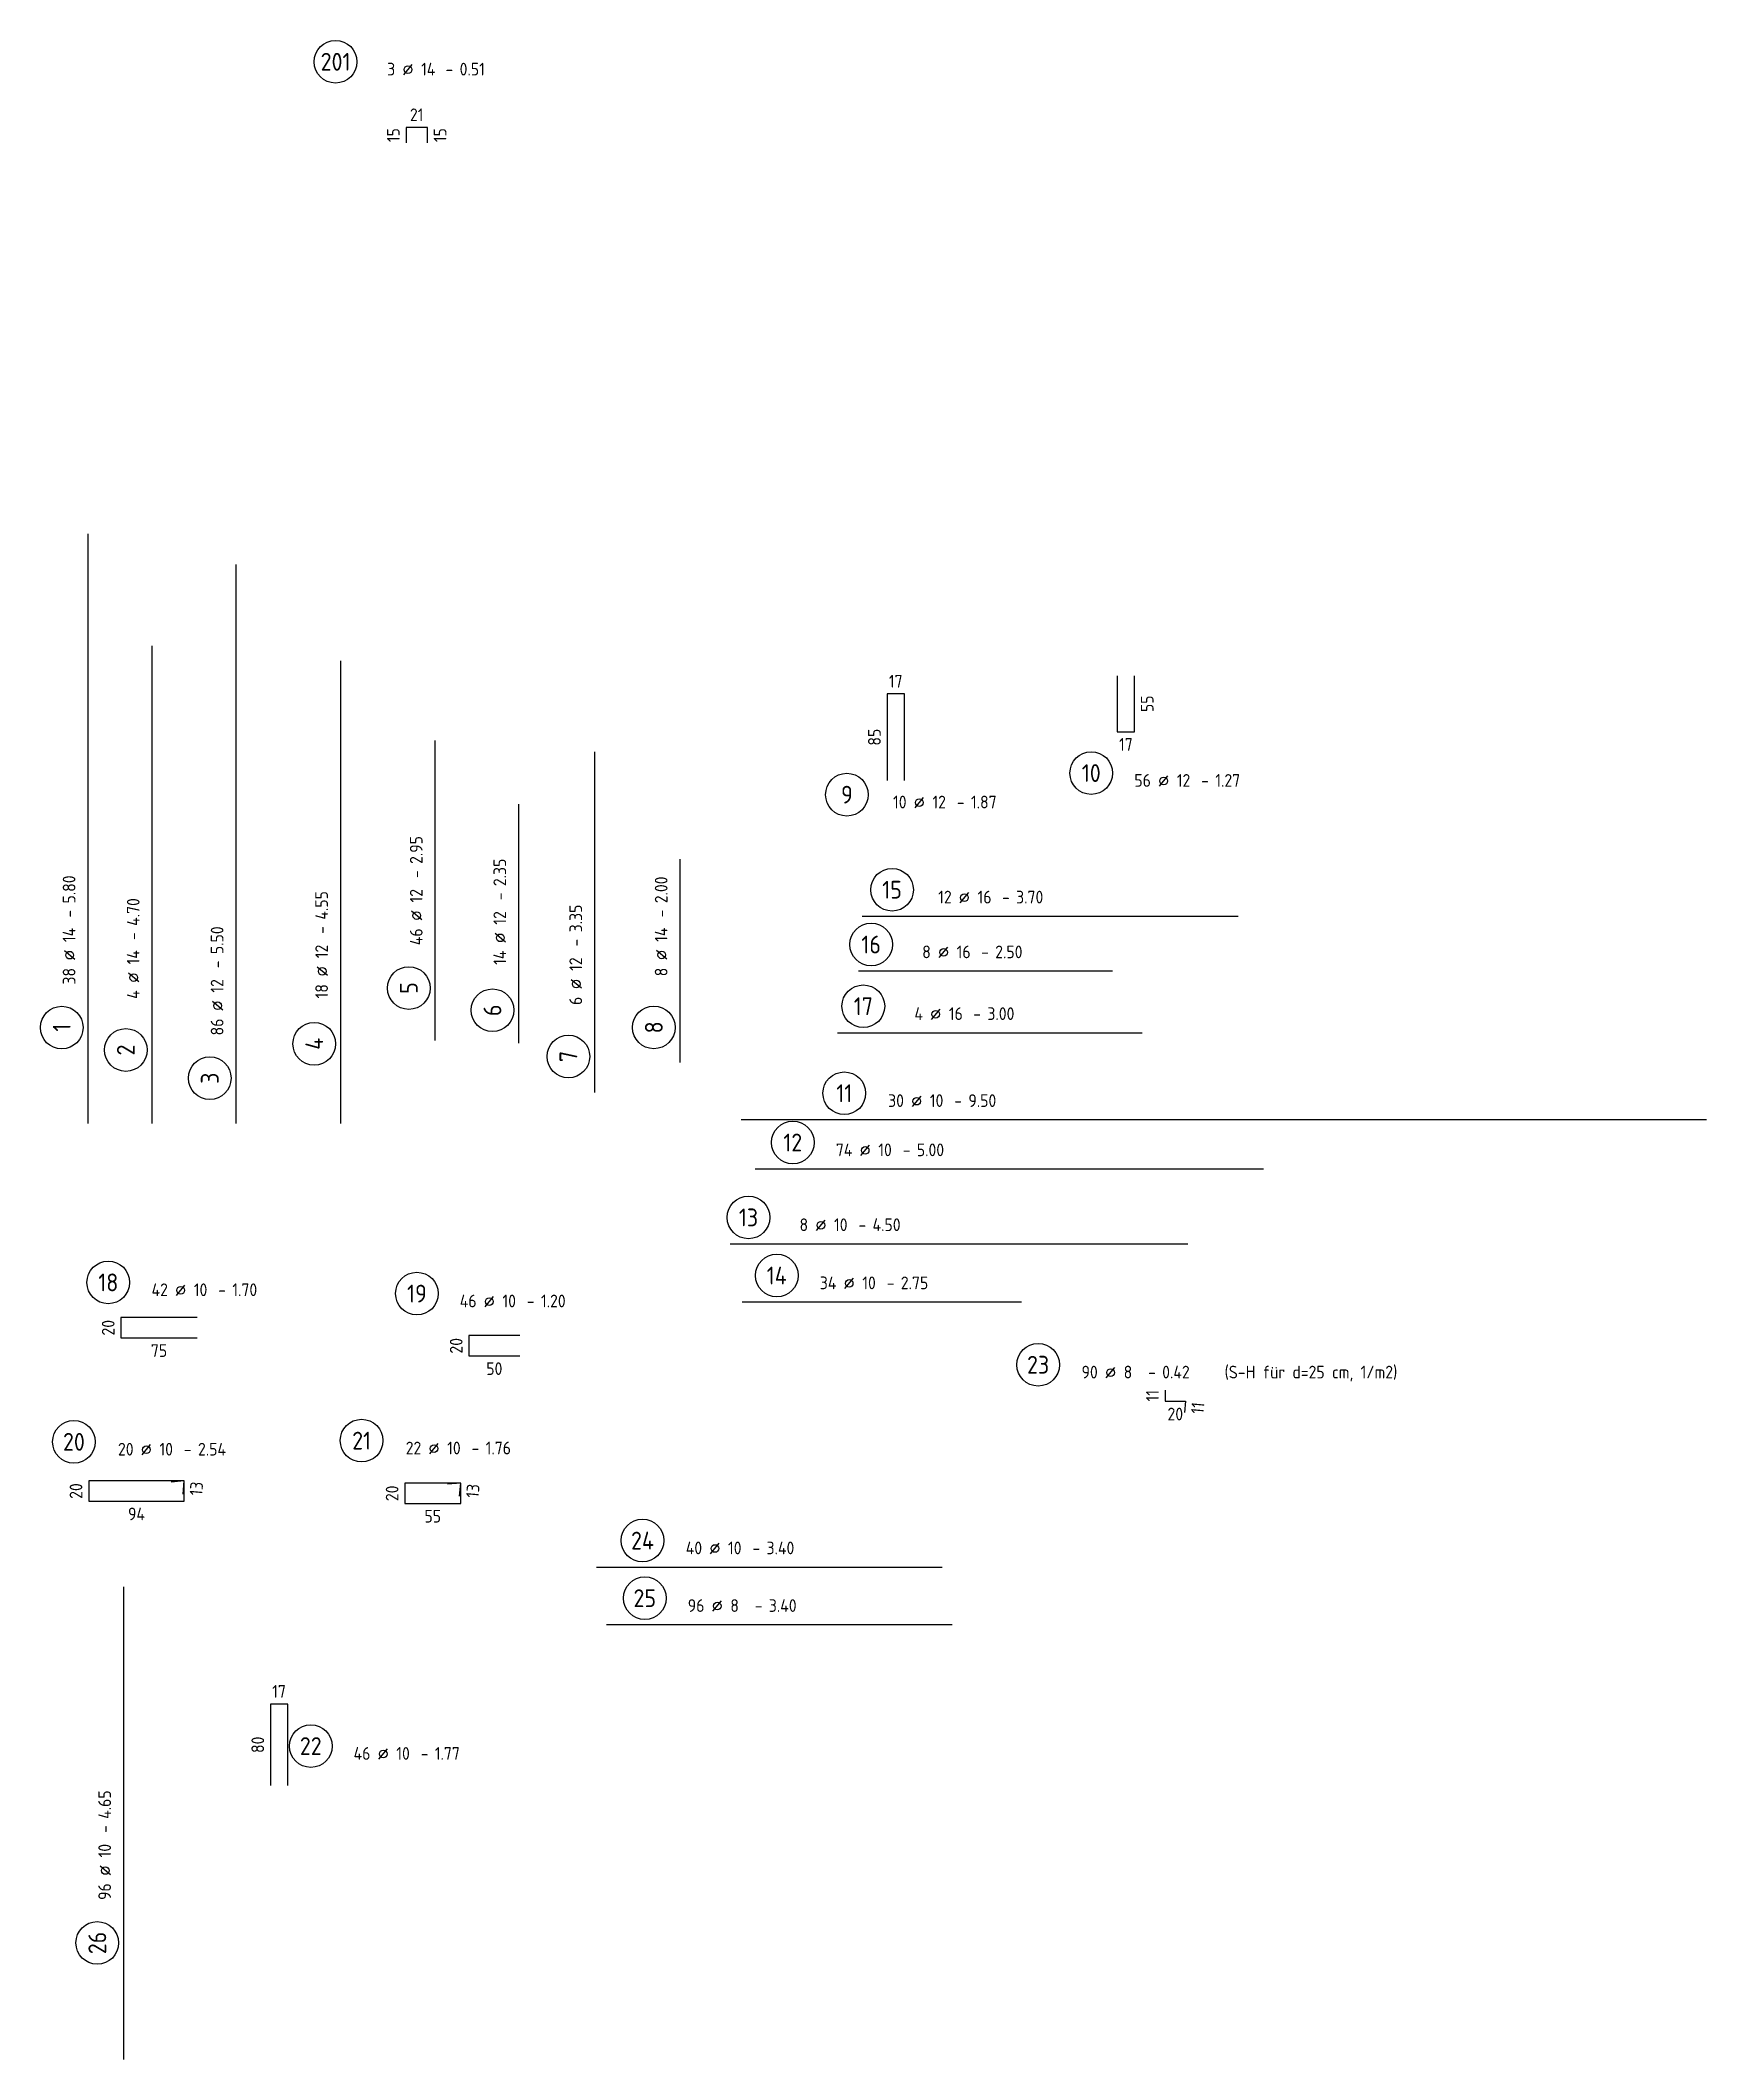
# Model space of a CAD drawing. Extents: x -12 to 78.8, y 0 to 40.3.
# Drawn here: x 62.39 to 78.79, y 10.3 to 30.16 of the extents above; entities that cross this region are included whole.
import ezdxf
from ezdxf.enums import TextEntityAlignment as Align

# ---------------------------------------------------------------- set-up
doc = ezdxf.new("R2010")
doc.units = 0
doc.header["$LTSCALE"] = 0.5
doc.linetypes.add('AUSGEZOGEN', pattern=[1000.01, 1000, 0.01])
doc.layers.add('RND', color=7, linetype='Continuous')
doc.styles.add('txt', font='isocp.shx')

msp = doc.modelspace()

# ---------------------------------------------------------------- texts
at = {"layer": 'RND', "color": 7, "linetype": 'AUSGEZOGEN', "style": 'txt'}
for s, p in [('21', (66.0968, 29.4252)), ('17', (70.8098, 23.8536)), ('17', (73.074, 23.2322)), ('75', (63.562, 17.2701)), ('50', (66.8607, 17.0925)), ('20', (73.5606, 16.6464)), ('94', (63.3401, 15.6638)), ('55', (66.255, 15.6414)), ('17', (64.7429, 13.9181))]:
    msp.add_text(s, height=0.125, dxfattribs=at).set_placement(p, align=Align.MIDDLE)
for s, rotation, p in [('15', 90, (65.8668, 29.2252)), ('15', 90, (66.3268, 29.2252)), ('55', 90, (73.284, 23.6322)), ('85', 90, (70.5998, 23.3036)), ('20', 90, (63.062, 17.4951)), ('20', 90, (66.4857, 17.3175)), ('11', 90, (73.3356, 16.8264)), ('11', 85, (73.7804, 16.7057)), ('20', 90, (62.7451, 15.8888)), ('13', 84.99986, (63.929, 15.9131)), ('20', 90, (65.855, 15.8664)), ('13', 84.99986, (66.6488, 15.8907)), ('80', 90, (64.5329, 13.3931))]:
    msp.add_text(s, height=0.125, rotation=rotation, dxfattribs=at).set_placement(p, align=Align.MIDDLE)

# ---------------------------------------------------------------- blocks, each defined once
blk = doc.blocks.new('RND_AUSZ')
at = {"layer": 'RND', "color": 7, "linetype": 'Continuous'}
blk.add_line((1.341, 0.262), (1.509, 0.466), dxfattribs=at)
at = {"layer": 'RND', "color": 1, "linetype": 'Continuous'}
blk.add_circle((0, 0.52), 0.42, dxfattribs=at)
at = {"layer": 'RND', "color": 7, "linetype": 'Continuous'}
blk.add_circle((1.425, 0.364), 0.075, dxfattribs=at)
at = {"layer": 'RND', "color": 7, "linetype": 'Continuous', "style": 'txt'}
blk.add_text('-', height=0.25, dxfattribs=at).set_placement((2.163, 0.25))
for tag, p in [('WIEOFT', (-0.536, 0.25)), ('STK', (1.174, 0.25))]:
    blk.add_attdef(tag, text='', height=0.25, dxfattribs=at).set_placement(p, align=Align.RIGHT)
at = {"layer": 'RND', "color": 1, "linetype": 'Continuous', "style": 'txt'}
blk.add_attdef('POS', text='', height=0.35, dxfattribs=at).set_placement((0, 0.52), align=Align.MIDDLE)
at = {"layer": 'RND', "color": 7, "linetype": 'Continuous', "style": 'txt'}
for tag, p in [('DS', (1.683, 0.25)), ('LANG', (2.441, 0.25)), ('TEXT', (3.669, 0.25))]:
    blk.add_attdef(tag, p, '', height=0.25, dxfattribs=at)

# ---------------------------------------------------------------- linework, layer by layer
at = {"layer": 'RND', "color": 1, "linetype": 'AUSGEZOGEN'}
for points in [[(66.2018, 29.1502), (66.2018, 29.3002), (65.9918, 29.3002), (65.9918, 29.1502)], [(62.8645, 19.5029), (62.8645, 25.3029)], [(64.3207, 19.5029), (64.3207, 25.0029)], [(63.4953, 19.5029), (63.4953, 24.2029)], [(65.3491, 19.5029), (65.3491, 24.0529)], [(72.989, 23.9072), (72.989, 23.3572), (73.159, 23.3572), (73.159, 23.9072)], [(70.8948, 22.8786), (70.8948, 23.7286), (70.7248, 23.7286), (70.7248, 22.8786)], [(66.2799, 20.3202), (66.2799, 23.2702)], [(67.8491, 19.8102), (67.8491, 23.1602)], [(67.102, 20.2935), (67.102, 22.6435)], [(68.6896, 20.1024), (68.6896, 22.1024)], [(70.4795, 21.5433), (74.1795, 21.5433)], [(70.4422, 21.0041), (72.9422, 21.0041)], [(70.2356, 20.3967), (73.2356, 20.3967)], [(78.7878, 19.5413), (69.2878, 19.5413)], [(69.4283, 19.057), (74.4283, 19.057)], [(69.1823, 18.3205), (73.6823, 18.3205)], [(69.2988, 17.7488), (72.0488, 17.7488)], [(63.937, 17.5951), (63.187, 17.5951), (63.187, 17.3951), (63.937, 17.3951)], [(67.1107, 17.4175), (66.6107, 17.4175), (66.6107, 17.2175), (67.1107, 17.2175)], [(73.4606, 16.8814), (73.4606, 16.7714), (73.6606, 16.7714), (73.651, 16.6618)], [(63.7988, 15.8592), (63.8101, 15.9888), (62.8701, 15.9888), (62.8701, 15.7888), (63.8101, 15.7888), (63.8101, 15.9888), (63.6806, 15.9774)], [(66.5186, 15.8369), (66.53, 15.9664), (65.98, 15.9664), (65.98, 15.7664), (66.53, 15.7664), (66.53, 15.9664), (66.4005, 15.9551)], [(67.8669, 15.1416), (71.2669, 15.1416)], [(63.2145, 10.2965), (63.2145, 14.9465)], [(67.9656, 14.5749), (71.3656, 14.5749)], [(64.8279, 12.9931), (64.8279, 13.7931), (64.6579, 13.7931), (64.6579, 12.9931)]]:
    msp.add_lwpolyline(points, dxfattribs=at)

# ---------------------------------------------------------------- block references
at = {"layer": 'RND', "color": 7, "linetype": 'AUSGEZOGEN', "xscale": 0.5, "yscale": 0.5, "zscale": 0.5}
for p, values in [((65.2988, 29.687), {'POS': '201', 'STK': '3', 'DS': '14', 'LANG': '0.51'}), ((72.7336, 22.6908), {'POS': '10', 'STK': '56', 'DS': '12', 'LANG': '1.27'}), ((70.3296, 22.4781), {'POS': '9', 'STK': '10', 'DS': '12', 'LANG': '1.87'}), ((70.7737, 21.5433), {'POS': '15', 'STK': '12', 'DS': '16', 'LANG': '3.70'}), ((70.304, 19.5413), {'POS': '11', 'STK': '30', 'DS': '10', 'LANG': '9.50'}), ((69.7968, 19.057), {'POS': '12', 'STK': '74', 'DS': '10', 'LANG': '5.00'}), ((69.3611, 18.3205), {'POS': '13', 'STK': '8', 'DS': '10', 'LANG': '4.50'}), ((63.0625, 17.681), {'POS': '18', 'STK': '42', 'DS': '10', 'LANG': '1.70'}), ((69.6394, 17.7488), {'POS': '14', 'STK': '34', 'DS': '10', 'LANG': '2.75'}), ((66.0991, 17.5708), {'POS': '19', 'STK': '46', 'DS': '10', 'LANG': '1.20'}), ((72.2106, 16.8714), {'POS': '23', 'STK': '90', 'DS': '8', 'LANG': '0.42', 'TEXT': '(S-H für d=25 cm, 1/m2)'}), ((62.7245, 16.1128), {'POS': '20', 'STK': '20', 'DS': '10', 'LANG': '2.54'}), ((65.5552, 16.1246), {'POS': '21', 'STK': '22', 'DS': '10', 'LANG': '1.76'}), ((68.3408, 14.5749), {'POS': '25', 'STK': '96', 'DS': '8', 'LANG': '3.40'}), ((65.0548, 13.1205), {'POS': '22', 'STK': '46', 'DS': '10', 'LANG': '1.77'})]:
    msp.add_blockref('RND_AUSZ', p, dxfattribs=at).add_auto_attribs(values)
at = {"layer": 'RND', "color": 1, "linetype": 'AUSGEZOGEN', "xscale": 0.5, "yscale": 0.5, "zscale": 0.5, "rotation": 90}
for p, values in [((66.2799, 20.8362), {'POS': '5', 'STK': '46', 'DS': '12', 'LANG': '2.95'}), ((62.8645, 20.447), {'POS': '1', 'STK': '38', 'DS': '14', 'LANG': '5.80'}), ((63.4953, 20.2269), {'POS': '2', 'STK': '4', 'DS': '14', 'LANG': '4.70'}), ((65.3491, 20.2881), {'POS': '4', 'STK': '18', 'DS': '12', 'LANG': '4.55'}), ((67.8491, 20.1635), {'POS': '7', 'STK': '6', 'DS': '12', 'LANG': '3.35'})]:
    msp.add_blockref('RND_AUSZ', p, dxfattribs=at).add_auto_attribs(values)
at = {"layer": 'RND', "color": 7, "linetype": 'AUSGEZOGEN', "xscale": 0.5, "yscale": 0.5, "zscale": 0.5, "rotation": 90}
for p, values in [((67.102, 20.6176), {'POS': '6', 'STK': '14', 'DS': '12', 'LANG': '2.35'}), ((68.6896, 20.4493), {'POS': '8', 'STK': '8', 'DS': '14', 'LANG': '2.00'}), ((63.2145, 11.4439), {'POS': '26', 'STK': '96', 'DS': '10', 'LANG': '4.65'})]:
    msp.add_blockref('RND_AUSZ', p, dxfattribs=at).add_auto_attribs(values)
at = {"layer": 'RND', "color": 1, "linetype": 'AUSGEZOGEN', "xscale": 0.5, "yscale": 0.5, "zscale": 0.5}
for p, values in [((70.5681, 21.0041), {'POS': '16', 'STK': '8', 'DS': '16', 'LANG': '2.50'}), ((68.3183, 15.1416), {'POS': '24', 'STK': '40', 'DS': '10', 'LANG': '3.40'})]:
    msp.add_blockref('RND_AUSZ', p, dxfattribs=at).add_auto_attribs(values)
at = {"layer": 'RND', "color": 102, "linetype": 'AUSGEZOGEN', "xscale": 0.5, "yscale": 0.5, "zscale": 0.5, "rotation": 90}
msp.add_blockref('RND_AUSZ', (64.3207, 19.9491), dxfattribs=at).add_auto_attribs({'POS': '3', 'STK': '86', 'DS': '12', 'LANG': '5.50'})
at = {"layer": 'RND', "color": 102, "linetype": 'AUSGEZOGEN', "xscale": 0.5, "yscale": 0.5, "zscale": 0.5}
msp.add_blockref('RND_AUSZ', (70.491, 20.3967), dxfattribs=at).add_auto_attribs({'POS': '17', 'STK': '4', 'DS': '16', 'LANG': '3.00'})

msp.set_redraw_order([(e.dxf.handle, doc.entitydb.next_handle()) for e in msp.query("TEXT MTEXT ATTDEF DIMENSION ARC_DIMENSION")])  # texts and dimensions are drawn at this point

doc.saveas('drawing.dxf')
